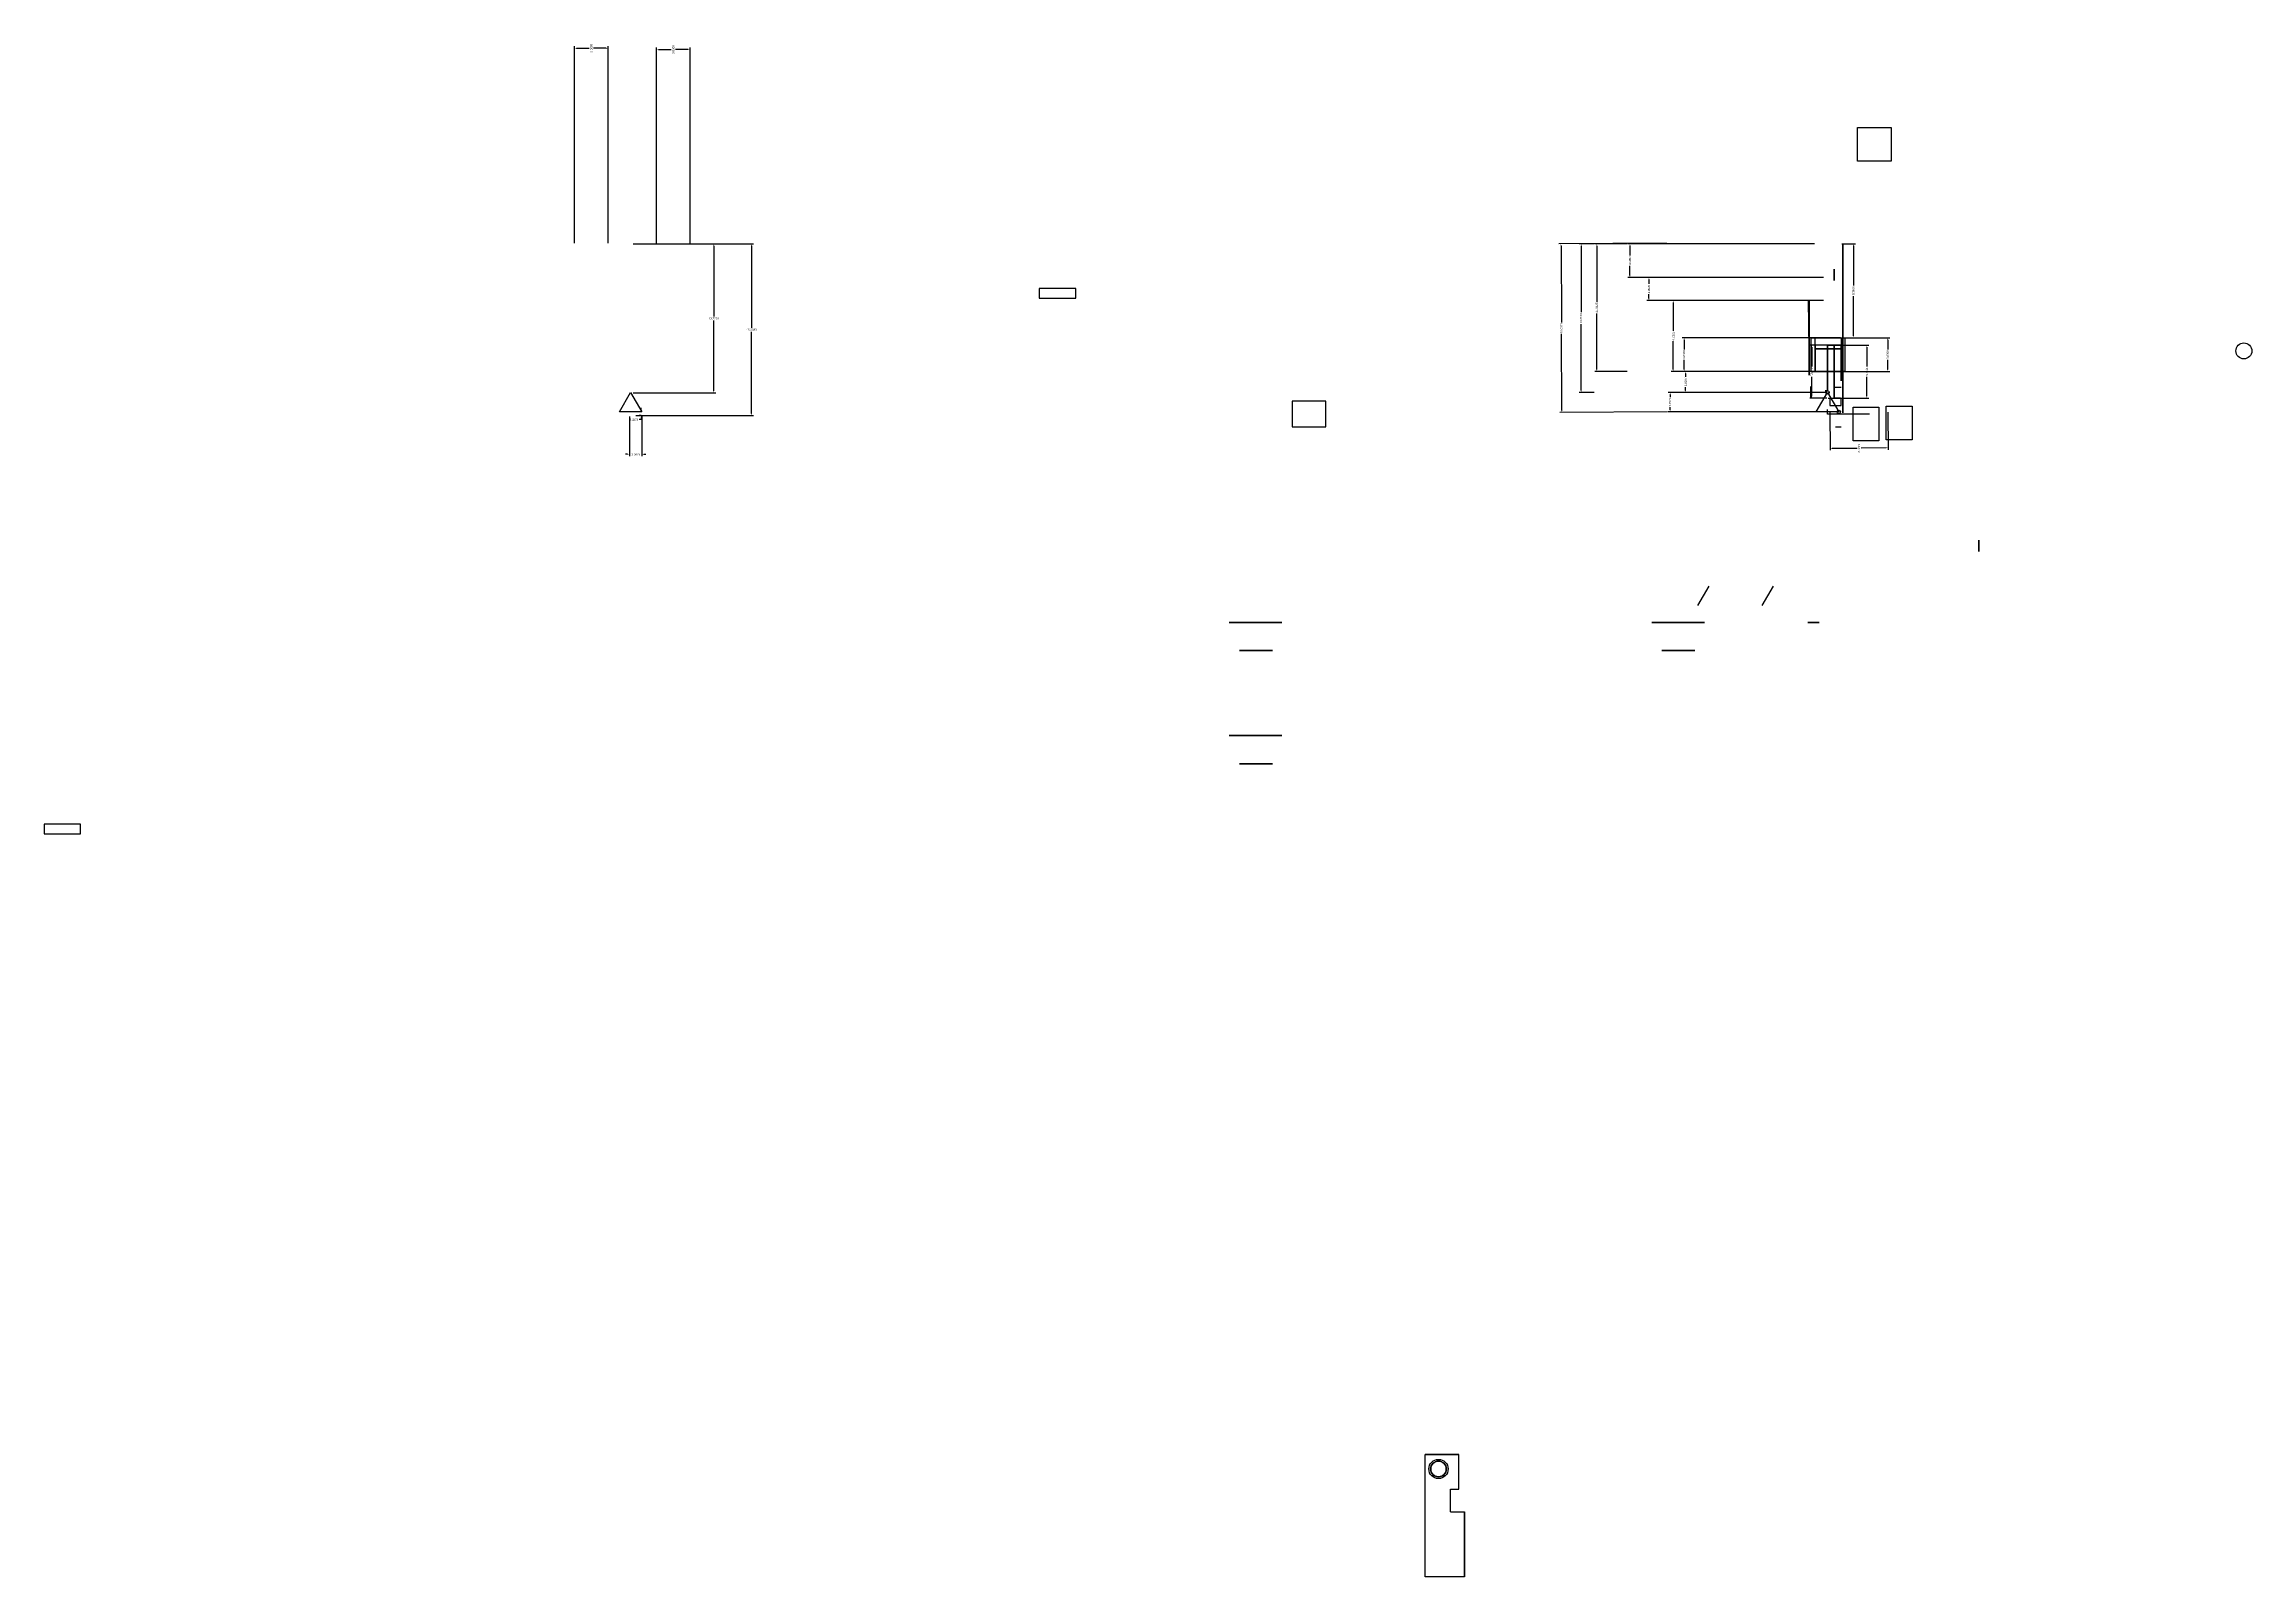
# Model space of a CAD drawing. Header units: millimetres. Extents: x 86184 to 86380, y 34852 to 34988.
import ezdxf

# ---------------------------------------------------------------- set-up
doc = ezdxf.new("R2010")
doc.units = ezdxf.units.MM
doc.header["$MEASUREMENT"] = 0
doc.styles.get("Standard").update_dxf_attribs({"font": 'Arial.ttf'})
doc.dimstyles.get("Standard").update_dxf_attribs({"dimtxt": 0.18, "dimasz": 0.18, "dimexe": 0.18, "dimexo": 0.0625, "dimgap": 0.09, "dimtad": 0, "dimtih": 1, "dimtoh": 1, "dimdec": 4, "dimzin": 0, "dimdsep": 46, "dimtxsty": 'Standard', "dimcen": 0.09, "dimadec": 0, "dimazin": 0, "dimtfac": 1, "dimtdec": 4, "dimtofl": 0, "dimtmove": 0, "dimatfit": 3, "dimfxl": 1, "dimtolj": 1, "dimtzin": 0, "dimarcsym": 0})

# ---------------------------------------------------------------- blocks, each defined once
blk = doc.blocks.new('*D4')
at = {"color": 0, "lineweight": -2, "transparency": 16777216}
for p, q in [((86342.4, 34961.63), (86340.83, 34961.63)), ((86341.01, 34961.45), (86341.01, 34959.71)), ((86341.01, 34957.07), (86341.01, 34958.81)), ((86342.35, 34956.89), (86340.83, 34956.89))]:
    blk.add_line(p, q, dxfattribs=at)
at = {"color": 0, "transparency": 16777216}
for points in [[(86341.04, 34961.45), (86340.98, 34961.45), (86341.01, 34961.63)], [(86341.04, 34957.07), (86340.98, 34957.07), (86341.01, 34956.89)]]:
    blk.add_solid(points, dxfattribs=at)
at = {"layer": 'Defpoints', "color": 0, "transparency": 16777216}
for p in [(86342.46, 34961.63, -10), (86341.01, 34956.89), (86342.41, 34956.89, 4)]:
    blk.add_point(p, dxfattribs=at)
at = {"color": 0, "transparency": 16777216, "insert": (86341.01, 34959.26), "char_height": 0.18, "attachment_point": 5, "rotation": 270}
blk.add_mtext('\\A1;4.7421', dxfattribs=at)
blk = doc.blocks.new('*D5')
at = {"color": 0, "lineweight": -2, "transparency": 16777216}
for p, q in [((86342.61, 34955.62), (86342.64, 34952.26)), ((86347.78, 34955.66), (86347.8, 34952.3)), ((86342.82, 34952.44), (86345.04, 34952.46)), ((86347.62, 34952.48), (86345.4, 34952.46))]:
    blk.add_line(p, q, dxfattribs=at)
at = {"color": 0, "transparency": 16777216}
for points in [[(86342.82, 34952.41), (86342.82, 34952.47), (86342.64, 34952.44)], [(86347.62, 34952.45), (86347.62, 34952.51), (86347.8, 34952.48)]]:
    blk.add_solid(points, dxfattribs=at)
at = {"layer": 'Defpoints', "color": 0, "transparency": 16777216}
for p in [(86342.61, 34955.68), (86347.78, 34955.72), (86347.8, 34952.48)]:
    blk.add_point(p, dxfattribs=at)
at = {"color": 0, "transparency": 16777216, "insert": (86345.22, 34952.46), "char_height": 0.18, "attachment_point": 5, "rotation": 270}
blk.add_mtext('\\A1;5.1640', dxfattribs=at)
blk = doc.blocks.new('*D6')
at = {"color": 0, "lineweight": -2, "transparency": 16777216}
for p, q in [((86343.67, 34970.65), (86344.89, 34970.65)), ((86344.71, 34970.47), (86344.71, 34966.93)), ((86344.71, 34962.47), (86344.71, 34966)), ((86343.67, 34962.29), (86344.89, 34962.29))]:
    blk.add_line(p, q, dxfattribs=at)
at = {"color": 0, "transparency": 16777216}
for points in [[(86344.68, 34970.47), (86344.74, 34970.47), (86344.71, 34970.65)], [(86344.68, 34962.47), (86344.74, 34962.47), (86344.71, 34962.29)]]:
    blk.add_solid(points, dxfattribs=at)
at = {"layer": 'Defpoints', "color": 0, "transparency": 16777216}
for p in [(86343.61, 34970.65), (86344.71, 34970.65), (86343.61, 34962.29)]:
    blk.add_point(p, dxfattribs=at)
at = {"color": 0, "transparency": 16777216, "insert": (86344.71, 34966.47), "char_height": 0.18, "attachment_point": 5, "rotation": 90}
blk.add_mtext('\\A1;8.3625', dxfattribs=at)
blk = doc.blocks.new('*D7')
at = {"color": 0, "lineweight": -2, "transparency": 16777216}
for p, q in [((86342.47, 34961.63), (86346.09, 34961.63)), ((86345.91, 34961.45), (86345.91, 34959.71)), ((86345.91, 34957.07), (86345.91, 34958.81)), ((86342.47, 34956.89), (86346.09, 34956.89))]:
    blk.add_line(p, q, dxfattribs=at)
at = {"color": 0, "transparency": 16777216}
for points in [[(86345.88, 34961.45), (86345.94, 34961.45), (86345.91, 34961.63)], [(86345.88, 34957.07), (86345.94, 34957.07), (86345.91, 34956.89)]]:
    blk.add_solid(points, dxfattribs=at)
at = {"layer": 'Defpoints', "color": 0, "transparency": 16777216}
for p in [(86342.41, 34961.63, 10), (86342.41, 34956.89, 10), (86345.91, 34956.89)]:
    blk.add_point(p, dxfattribs=at)
at = {"color": 0, "transparency": 16777216, "insert": (86345.91, 34959.26), "char_height": 0.18, "attachment_point": 5, "rotation": 90}
blk.add_mtext('\\A1;4.7421', dxfattribs=at)
blk = doc.blocks.new('*D8')
at = {"color": 0, "lineweight": -2, "transparency": 16777216}
for p, q in [((86341.02, 34962.29), (86347.95, 34962.29)), ((86347.77, 34962.11), (86347.77, 34961.25)), ((86341.02, 34959.29), (86347.95, 34959.29)), ((86347.77, 34959.47), (86347.77, 34960.32))]:
    blk.add_line(p, q, dxfattribs=at)
at = {"color": 0, "transparency": 16777216}
for points in [[(86347.74, 34962.11), (86347.8, 34962.11), (86347.77, 34962.29)], [(86347.74, 34959.47), (86347.8, 34959.47), (86347.77, 34959.29)]]:
    blk.add_solid(points, dxfattribs=at)
at = {"layer": 'Defpoints', "color": 0, "transparency": 16777216}
for p in [(86340.96, 34962.29), (86347.77, 34962.29), (86340.96, 34959.29)]:
    blk.add_point(p, dxfattribs=at)
at = {"color": 0, "transparency": 16777216, "insert": (86347.77, 34960.79), "char_height": 0.18, "attachment_point": 5, "rotation": 90}
blk.add_mtext('\\A1;3.0000', dxfattribs=at)
blk = doc.blocks.new('*D9')
at = {"color": 0, "lineweight": -2, "transparency": 16777216}
for p, q in [((86342.05, 34967.65), (86326.33, 34967.65)), ((86326.51, 34967.47), (86326.51, 34967.09)), ((86342.05, 34965.6), (86326.33, 34965.6)), ((86326.51, 34965.78), (86326.51, 34966.16))]:
    blk.add_line(p, q, dxfattribs=at)
at = {"color": 0, "transparency": 16777216}
for points in [[(86326.48, 34967.47), (86326.54, 34967.47), (86326.51, 34967.65)], [(86326.48, 34965.78), (86326.54, 34965.78), (86326.51, 34965.6)]]:
    blk.add_solid(points, dxfattribs=at)
at = {"layer": 'Defpoints', "color": 0, "transparency": 16777216}
for p in [(86342.11, 34967.65), (86326.51, 34965.6), (86342.11, 34965.6)]:
    blk.add_point(p, dxfattribs=at)
at = {"color": 0, "transparency": 16777216, "insert": (86326.51, 34966.62), "char_height": 0.18, "attachment_point": 5, "rotation": 90}
blk.add_mtext('\\A1;2.0500', dxfattribs=at)
blk = doc.blocks.new('*D10')
at = {"color": 0, "lineweight": -2, "transparency": 16777216}
for p, q in [((86341.25, 34965.6), (86328.49, 34965.6)), ((86328.67, 34965.42), (86328.67, 34962.91)), ((86328.67, 34959.47), (86328.67, 34961.98)), ((86341.25, 34959.29), (86328.49, 34959.29))]:
    blk.add_line(p, q, dxfattribs=at)
at = {"color": 0, "transparency": 16777216}
for points in [[(86328.64, 34965.42), (86328.7, 34965.42), (86328.67, 34965.6)], [(86328.64, 34959.47), (86328.7, 34959.47), (86328.67, 34959.29)]]:
    blk.add_solid(points, dxfattribs=at)
at = {"layer": 'Defpoints', "color": 0, "transparency": 16777216}
for p in [(86341.31, 34965.6, -4), (86328.67, 34959.29), (86341.31, 34959.29, -4)]:
    blk.add_point(p, dxfattribs=at)
at = {"color": 0, "transparency": 16777216, "insert": (86328.67, 34962.44), "char_height": 0.18, "attachment_point": 5, "rotation": 90}
blk.add_mtext('\\A1;6.3125', dxfattribs=at)
blk = doc.blocks.new('*D11')
at = {"color": 0, "lineweight": -2, "transparency": 16777216}
for p, q in [((86341.25, 34970.65), (86324.64, 34970.65)), ((86324.82, 34970.47), (86324.82, 34969.61)), ((86324.82, 34967.83), (86324.82, 34968.68)), ((86341.25, 34967.65), (86324.64, 34967.65))]:
    blk.add_line(p, q, dxfattribs=at)
at = {"color": 0, "transparency": 16777216}
for points in [[(86324.79, 34970.47), (86324.85, 34970.47), (86324.82, 34970.65)], [(86324.79, 34967.83), (86324.85, 34967.83), (86324.82, 34967.65)]]:
    blk.add_solid(points, dxfattribs=at)
at = {"layer": 'Defpoints', "color": 0, "transparency": 16777216}
for p in [(86341.31, 34970.65, -4), (86324.82, 34967.65), (86341.31, 34967.65, -4)]:
    blk.add_point(p, dxfattribs=at)
at = {"color": 0, "transparency": 16777216, "insert": (86324.82, 34969.15), "char_height": 0.18, "attachment_point": 5, "rotation": 90}
blk.add_mtext('\\A1;3.0000', dxfattribs=at)
blk = doc.blocks.new('*D12')
at = {"color": 0, "lineweight": -2, "transparency": 16777216}
for p, q in [((86342.35, 34959.28), (86329.59, 34959.28)), ((86329.77, 34959.1), (86329.77, 34958.8)), ((86342.35, 34957.42), (86329.59, 34957.42)), ((86329.77, 34957.6), (86329.77, 34957.89))]:
    blk.add_line(p, q, dxfattribs=at)
at = {"color": 0, "transparency": 16777216}
for points in [[(86329.74, 34959.1), (86329.8, 34959.1), (86329.77, 34959.28)], [(86329.74, 34957.6), (86329.8, 34957.6), (86329.77, 34957.42)]]:
    blk.add_solid(points, dxfattribs=at)
at = {"layer": 'Defpoints', "color": 0, "transparency": 16777216}
for p in [(86329.77, 34959.28), (86342.41, 34959.28, 13.66), (86342.41, 34957.42, 13.66)]:
    blk.add_point(p, dxfattribs=at)
at = {"color": 0, "transparency": 16777216, "insert": (86329.77, 34958.35), "char_height": 0.18, "attachment_point": 5, "rotation": 90}
blk.add_mtext('\\A1;1.8687', dxfattribs=at)
blk = doc.blocks.new('*D13')
at = {"color": 0, "lineweight": -2, "transparency": 16777216}
for p, q in [((86343.55, 34962.29), (86329.46, 34962.29)), ((86329.64, 34962.11), (86329.64, 34961.25)), ((86343.55, 34959.29), (86329.46, 34959.29)), ((86329.64, 34959.47), (86329.64, 34960.32))]:
    blk.add_line(p, q, dxfattribs=at)
at = {"color": 0, "transparency": 16777216}
for points in [[(86329.61, 34962.11), (86329.67, 34962.11), (86329.64, 34962.29)], [(86329.61, 34959.47), (86329.67, 34959.47), (86329.64, 34959.29)]]:
    blk.add_solid(points, dxfattribs=at)
at = {"layer": 'Defpoints', "color": 0, "transparency": 16777216}
for p in [(86343.61, 34962.29, -2), (86329.64, 34959.29), (86343.61, 34959.29, -2)]:
    blk.add_point(p, dxfattribs=at)
at = {"color": 0, "transparency": 16777216, "insert": (86329.64, 34960.79), "char_height": 0.18, "attachment_point": 5, "rotation": 90}
blk.add_mtext('\\A1;3.0000', dxfattribs=at)
blk = doc.blocks.new('*D14')
at = {"color": 0, "lineweight": -2, "transparency": 16777216}
for p, q in [((86342.35, 34957.42), (86328.21, 34957.42)), ((86328.39, 34957.24), (86328.39, 34956.99)), ((86342.35, 34955.68), (86328.21, 34955.68)), ((86328.39, 34955.86), (86328.39, 34956.11))]:
    blk.add_line(p, q, dxfattribs=at)
at = {"color": 0, "transparency": 16777216}
for points in [[(86328.36, 34957.24), (86328.42, 34957.24), (86328.39, 34957.42)], [(86328.36, 34955.86), (86328.42, 34955.86), (86328.39, 34955.68)]]:
    blk.add_solid(points, dxfattribs=at)
at = {"layer": 'Defpoints', "color": 0, "transparency": 16777216}
for p in [(86342.41, 34957.42, 13.66), (86328.39, 34955.68), (86342.41, 34955.68, 14)]:
    blk.add_point(p, dxfattribs=at)
at = {"color": 0, "transparency": 16777216, "insert": (86328.39, 34956.55), "char_height": 0.18, "attachment_point": 5, "rotation": 90}
blk.add_mtext('\\A1;1.7321', dxfattribs=at)
blk = doc.blocks.new('*D15')
at = {"color": 0, "lineweight": -2, "transparency": 16777216}
for p, q in [((86324.58, 34970.65), (86321.69, 34970.65)), ((86321.87, 34970.47), (86321.87, 34965.49)), ((86321.87, 34959.47), (86321.87, 34964.44)), ((86324.58, 34959.29), (86321.69, 34959.29))]:
    blk.add_line(p, q, dxfattribs=at)
at = {"color": 0, "transparency": 16777216}
for points in [[(86321.84, 34970.47), (86321.9, 34970.47), (86321.87, 34970.65)], [(86321.84, 34959.47), (86321.9, 34959.47), (86321.87, 34959.29)]]:
    blk.add_solid(points, dxfattribs=at)
at = {"layer": 'Defpoints', "color": 0, "transparency": 16777216}
for p in [(86324.64, 34970.65), (86321.87, 34959.29), (86324.64, 34959.29)]:
    blk.add_point(p, dxfattribs=at)
at = {"color": 0, "transparency": 16777216, "insert": (86321.87, 34964.97), "char_height": 0.18, "attachment_point": 5, "rotation": 90}
blk.add_mtext('\\A1;11.3625', dxfattribs=at)
blk = doc.blocks.new('*D16')
at = {"color": 0, "lineweight": -2, "transparency": 16777216}
for p, q in [((86321.63, 34970.65), (86320.29, 34970.65)), ((86320.47, 34970.47), (86320.47, 34964.55)), ((86320.47, 34957.58), (86320.47, 34963.5)), ((86321.63, 34957.4), (86320.29, 34957.4))]:
    blk.add_line(p, q, dxfattribs=at)
at = {"color": 0, "transparency": 16777216}
for points in [[(86320.44, 34970.47), (86320.5, 34970.47), (86320.47, 34970.65)], [(86320.44, 34957.58), (86320.5, 34957.58), (86320.47, 34957.4)]]:
    blk.add_solid(points, dxfattribs=at)
at = {"layer": 'Defpoints', "color": 0, "transparency": 16777216}
for p in [(86321.69, 34970.65), (86320.47, 34957.4), (86321.69, 34957.4)]:
    blk.add_point(p, dxfattribs=at)
at = {"color": 0, "transparency": 16777216, "insert": (86320.47, 34964.02), "char_height": 0.18, "attachment_point": 5, "rotation": 90}
blk.add_mtext('\\A1;13.2516', dxfattribs=at)
blk = doc.blocks.new('*D17')
at = {"color": 0, "lineweight": -2, "transparency": 16777216}
for p, q in [((86328.06, 34970.71), (86318.49, 34970.66)), ((86318.68, 34970.48), (86318.72, 34963.65)), ((86318.76, 34955.81), (86318.72, 34962.64)), ((86328.15, 34955.68), (86318.58, 34955.63))]:
    blk.add_line(p, q, dxfattribs=at)
at = {"color": 0, "transparency": 16777216}
for points in [[(86318.65, 34970.48), (86318.71, 34970.48), (86318.67, 34970.66)], [(86318.73, 34955.81), (86318.79, 34955.81), (86318.76, 34955.63)]]:
    blk.add_solid(points, dxfattribs=at)
at = {"layer": 'Defpoints', "color": 0, "transparency": 16777216}
for p in [(86318.67, 34970.66), (86328.12, 34970.71), (86328.21, 34955.68)]:
    blk.add_point(p, dxfattribs=at)
at = {"color": 0, "transparency": 16777216, "insert": (86318.72, 34963.14), "char_height": 0.18, "attachment_point": 5, "rotation": 90}
blk.add_mtext('\\A1;15.0321', dxfattribs=at)
blk = doc.blocks.new('*D48')
at = {"color": 0, "lineweight": -2, "transparency": 16777216}
for p, q in [((86238.14, 34970.71), (86238.14, 34988.14)), ((86238.32, 34987.96), (86239.46, 34987.96)), ((86240.96, 34987.96), (86239.83, 34987.96)), ((86241.14, 34970.71), (86241.14, 34988.14))]:
    blk.add_line(p, q, dxfattribs=at)
at = {"color": 0, "transparency": 16777216}
for points in [[(86238.32, 34987.93), (86238.32, 34987.99), (86238.14, 34987.96)], [(86240.96, 34987.93), (86240.96, 34987.99), (86241.14, 34987.96)]]:
    blk.add_solid(points, dxfattribs=at)
at = {"layer": 'Defpoints', "color": 0, "transparency": 16777216}
for p in [(86241.14, 34987.96), (86238.14, 34970.65, -4), (86241.14, 34970.65, -4)]:
    blk.add_point(p, dxfattribs=at)
at = {"color": 0, "transparency": 16777216, "insert": (86239.64, 34987.96), "char_height": 0.18, "attachment_point": 5, "rotation": 90}
blk.add_mtext('\\A1;3.0000', dxfattribs=at)
blk = doc.blocks.new('*D49')
at = {"color": 0, "lineweight": -2, "transparency": 16777216}
for p, q in [((86230.84, 34970.71), (86230.84, 34988.25)), ((86231.02, 34988.07), (86232.16, 34988.07)), ((86233.66, 34988.07), (86232.53, 34988.07)), ((86233.84, 34970.71), (86233.84, 34988.25))]:
    blk.add_line(p, q, dxfattribs=at)
at = {"color": 0, "transparency": 16777216}
for points in [[(86231.02, 34988.04), (86231.02, 34988.1), (86230.84, 34988.07)], [(86233.66, 34988.04), (86233.66, 34988.1), (86233.84, 34988.07)]]:
    blk.add_solid(points, dxfattribs=at)
at = {"layer": 'Defpoints', "color": 0, "transparency": 16777216}
for p in [(86230.84, 34988.07), (86230.84, 34970.65, -4), (86233.84, 34970.65, -4)]:
    blk.add_point(p, dxfattribs=at)
at = {"color": 0, "transparency": 16777216, "insert": (86232.34, 34988.07), "char_height": 0.18, "attachment_point": 5, "rotation": 90}
blk.add_mtext('\\A1;3.0000', dxfattribs=at)
blk = doc.blocks.new('*D53')
at = {"color": 0, "lineweight": -2, "transparency": 16777216}
for p, q in [((86236.06, 34970.65), (86243.42, 34970.65)), ((86243.24, 34970.47), (86243.24, 34964.19)), ((86243.24, 34957.55), (86243.24, 34963.83)), ((86236.06, 34957.37), (86243.42, 34957.37))]:
    blk.add_line(p, q, dxfattribs=at)
at = {"color": 0, "transparency": 16777216}
for points in [[(86243.21, 34970.47), (86243.27, 34970.47), (86243.24, 34970.65)], [(86243.21, 34957.55), (86243.27, 34957.55), (86243.24, 34957.37)]]:
    blk.add_solid(points, dxfattribs=at)
at = {"layer": 'Defpoints', "color": 0, "transparency": 16777216}
for p in [(86235.99, 34970.65, -4), (86235.99, 34957.37, -4), (86243.24, 34957.37)]:
    blk.add_point(p, dxfattribs=at)
at = {"color": 0, "transparency": 16777216, "insert": (86243.24, 34964.01), "char_height": 0.18, "attachment_point": 5}
blk.add_mtext('\\A1;13.2735', dxfattribs=at)
blk = doc.blocks.new('*D54')
at = {"color": 0, "lineweight": -2, "transparency": 16777216}
for p, q in [((86236.3, 34970.65), (86246.79, 34970.65)), ((86246.61, 34970.47), (86246.61, 34963.18)), ((86246.61, 34955.53), (86246.61, 34962.82)), ((86236.3, 34955.35), (86246.79, 34955.35))]:
    blk.add_line(p, q, dxfattribs=at)
at = {"color": 0, "transparency": 16777216}
for points in [[(86246.58, 34970.47), (86246.64, 34970.47), (86246.61, 34970.65)], [(86246.58, 34955.53), (86246.64, 34955.53), (86246.61, 34955.35)]]:
    blk.add_solid(points, dxfattribs=at)
at = {"layer": 'Defpoints', "color": 0, "transparency": 16777216}
for p in [(86236.24, 34970.65, 18), (86246.61, 34970.65), (86236.24, 34955.35, 18)]:
    blk.add_point(p, dxfattribs=at)
at = {"color": 0, "transparency": 16777216, "insert": (86246.61, 34963), "char_height": 0.18, "attachment_point": 5}
blk.add_mtext('\\A1;15.3093', dxfattribs=at)
blk = doc.blocks.new('*D56')
at = {"color": 0, "lineweight": -2, "transparency": 16777216}
for p, q in [((86235.75, 34955.28), (86235.75, 34951.73)), ((86236.83, 34955.28), (86236.83, 34951.73)), ((86235.57, 34951.91), (86235.39, 34951.91)), ((86237.01, 34951.91), (86237.19, 34951.91))]:
    blk.add_line(p, q, dxfattribs=at)
at = {"color": 0, "transparency": 16777216}
for points in [[(86235.57, 34951.94), (86235.57, 34951.88), (86235.75, 34951.91)], [(86237.01, 34951.94), (86237.01, 34951.88), (86236.83, 34951.91)]]:
    blk.add_solid(points, dxfattribs=at)
at = {"layer": 'Defpoints', "color": 0, "transparency": 16777216}
for p in [(86235.75, 34955.35, 14), (86236.83, 34955.35, 14), (86236.83, 34951.91)]:
    blk.add_point(p, dxfattribs=at)
at = {"color": 0, "transparency": 16777216, "insert": (86236.29, 34951.91), "char_height": 0.18, "attachment_point": 5}
blk.add_mtext('\\A1;1.0873', dxfattribs=at)
blk = doc.blocks.new('*D57')
at = {"color": 0, "lineweight": -2, "transparency": 16777216}
for p, q in [((86236.77, 34955.68), (86236.59, 34955.68)), ((86236.77, 34955.35), (86236.59, 34955.35)), ((86236.77, 34954.99), (86236.59, 34954.99)), ((86236.77, 34955.86), (86236.77, 34956.04)), ((86236.77, 34955.17), (86236.77, 34954.99))]:
    blk.add_line(p, q, dxfattribs=at)
at = {"color": 0, "transparency": 16777216}
for points in [[(86236.74, 34955.86), (86236.8, 34955.86), (86236.77, 34955.68)], [(86236.74, 34955.17), (86236.8, 34955.17), (86236.77, 34955.35)]]:
    blk.add_solid(points, dxfattribs=at)
at = {"layer": 'Defpoints', "color": 0, "transparency": 16777216}
for p in [(86236.77, 34955.35), (86236.83, 34955.68, 14), (86236.83, 34955.35, 14)]:
    blk.add_point(p, dxfattribs=at)
at = {"color": 0, "transparency": 16777216, "insert": (86236.13, 34954.99), "char_height": 0.18, "attachment_point": 5}
blk.add_mtext('\\A1;0.3373', dxfattribs=at)

msp = doc.modelspace()

# ---------------------------------------------------------------- linework, layer by layer
for p, q in [((86343.61213, 34961.29295, 29.87523), (86343.61213, 34961.29295, 15.87523)), ((86343.56484, 34956.89087, 29.87523), (86343.01213, 34956.89087, 29.87523)), ((86342.41321, 34955.49087, 25.87523), (86342.41213, 34955.89087, 25.87522)), ((86346.13937, 34955.49087, 25.87523), (86342.41321, 34955.49087, 25.87523)), ((86343.61213, 34954.3269, 25.87522), (86343.11213, 34954.3269, 25.87522)), ((86306.58135, 34851.90674, -8.47083), (86306.58135, 34862.81318, -8.47083)), ((86306.58135, 34862.81318, -12.47083), (86306.58135, 34862.81318, -8.47083)), ((86306.58135, 34851.90674, -12.47083), (86306.58135, 34862.81318, -12.47083)), ((86306.58135, 34862.81318, -8.47083), (86309.58135, 34862.81318, -8.47083)), ((86309.58135, 34862.81318, -12.47083), (86306.58135, 34862.81318, -12.47083)), ((86306.58135, 34851.90674, -8.47083), (86306.58135, 34862.81318, -8.47083)), ((86306.58135, 34862.81318, -12.47083), (86306.58135, 34862.81318, -8.47083)), ((86306.58135, 34851.90674, -12.47083), (86306.58135, 34862.81318, -12.47083)), ((86306.58135, 34862.81318, -8.47083), (86309.58135, 34862.81318, -8.47083)), ((86309.58135, 34862.81318, -12.47083), (86306.58135, 34862.81318, -12.47083)), ((86306.58135, 34851.90674, -8.47083), (86306.58135, 34862.81318, -8.47083)), ((86306.58135, 34862.81318, -12.47083), (86306.58135, 34862.81318, -8.47083)), ((86306.58135, 34851.90674, -12.47083), (86306.58135, 34862.81318, -12.47083)), ((86306.58135, 34862.81318, -8.47083), (86309.58135, 34862.81318, -8.47083)), ((86309.58135, 34862.81318, -12.47083), (86306.58135, 34862.81318, -12.47083)), ((86309.58135, 34862.81318, -8.47083), (86309.58135, 34862.81318, -12.47083)), ((86309.58135, 34859.71318, -12.47083), (86309.58135, 34862.81318, -12.47083)), ((86309.58135, 34859.71318, -8.47083), (86309.58135, 34862.81318, -8.47083)), ((86309.58135, 34862.81318, -8.47083), (86309.58135, 34862.81318, -12.47083)), ((86309.58135, 34859.71318, -12.47083), (86309.58135, 34862.81318, -12.47083)), ((86309.58135, 34859.71318, -8.47083), (86309.58135, 34862.81318, -8.47083)), ((86309.58135, 34862.81318, -8.47083), (86309.58135, 34862.81318, -12.47083)), ((86309.58135, 34859.71318, -12.47083), (86309.58135, 34862.81318, -12.47083)), ((86309.58135, 34859.71318, -8.47083), (86309.58135, 34862.81318, -8.47083)), ((86308.83135, 34859.71318, -12.47083), (86309.58135, 34859.71318, -12.47083)), ((86308.83135, 34859.71318, -8.47083), (86309.58135, 34859.71318, -8.47083)), ((86308.83135, 34859.71318, -12.47083), (86308.83135, 34859.71318, -8.47083)), ((86308.83135, 34857.71318, -12.47083), (86308.83135, 34859.71318, -12.47083)), ((86308.83135, 34857.71318, -8.47083), (86308.83135, 34859.71318, -8.47083)), ((86308.83135, 34859.71318, -12.47083), (86309.58135, 34859.71318, -12.47083)), ((86308.83135, 34859.71318, -8.47083), (86309.58135, 34859.71318, -8.47083)), ((86308.83135, 34859.71318, -12.47083), (86308.83135, 34859.71318, -8.47083)), ((86308.83135, 34857.71318, -12.47083), (86308.83135, 34859.71318, -12.47083)), ((86308.83135, 34857.71318, -8.47083), (86308.83135, 34859.71318, -8.47083)), ((86308.83135, 34859.71318, -12.47083), (86309.58135, 34859.71318, -12.47083)), ((86308.83135, 34859.71318, -8.47083), (86309.58135, 34859.71318, -8.47083)), ((86308.83135, 34859.71318, -12.47083), (86308.83135, 34859.71318, -8.47083)), ((86308.83135, 34857.71318, -12.47083), (86308.83135, 34859.71318, -12.47083)), ((86308.83135, 34857.71318, -8.47083), (86308.83135, 34859.71318, -8.47083)), ((86309.58135, 34859.71318, -12.47083), (86309.58135, 34859.71318, -8.47083)), ((86309.58135, 34859.71318, -12.47083), (86309.58135, 34859.71318, -8.47083)), ((86309.58135, 34859.71318, -12.47083), (86309.58135, 34859.71318, -8.47083)), ((86308.83135, 34857.71318, -12.47083), (86308.83135, 34857.71318, -8.47083)), ((86308.83135, 34857.71318, -12.47083), (86310.08135, 34857.71318, -12.47083)), ((86308.83135, 34857.71318, -8.47083), (86310.08135, 34857.71318, -8.47083)), ((86308.83135, 34857.71318, -12.47083), (86308.83135, 34857.71318, -8.47083)), ((86308.83135, 34857.71318, -12.47083), (86310.08135, 34857.71318, -12.47083)), ((86308.83135, 34857.71318, -8.47083), (86310.08135, 34857.71318, -8.47083)), ((86308.83135, 34857.71318, -12.47083), (86308.83135, 34857.71318, -8.47083)), ((86308.83135, 34857.71318, -12.47083), (86310.08135, 34857.71318, -12.47083)), ((86308.83135, 34857.71318, -8.47083), (86310.08135, 34857.71318, -8.47083)), ((86310.08135, 34857.71318, -8.47083), (86310.08135, 34851.90674, -8.47083)), ((86310.08135, 34851.90674, -12.47083), (86310.08135, 34857.71318, -12.47083)), ((86310.08135, 34857.71318, -12.47083), (86310.08135, 34857.71318, -8.47083)), ((86310.08135, 34857.71318, -8.47083), (86310.08135, 34851.90674, -8.47083)), ((86310.08135, 34851.90674, -12.47083), (86310.08135, 34857.71318, -12.47083)), ((86310.08135, 34857.71318, -12.47083), (86310.08135, 34857.71318, -8.47083)), ((86310.08135, 34857.71318, -8.47083), (86310.08135, 34851.90674, -8.47083)), ((86310.08135, 34851.90674, -12.47083), (86310.08135, 34857.71318, -12.47083)), ((86310.08135, 34857.71318, -12.47083), (86310.08135, 34857.71318, -8.47083)), ((86306.58135, 34851.90674, 1.52917), (86306.58135, 34851.90817, 1.52917)), ((86306.58135, 34851.90817, 1.52917), (86306.58135, 34851.90817, 1.52917)), ((86306.58135, 34851.90817, 1.52917), (86306.58135, 34851.90674, 1.52917)), ((86310.08135, 34851.90674, -8.47083), (86306.58135, 34851.90674, -8.47083)), ((86306.58135, 34851.90674, -12.47083), (86306.58135, 34851.90674, -8.47083)), ((86310.08135, 34851.90674, -12.47083), (86306.58135, 34851.90674, -12.47083)), ((86310.08135, 34851.90674, -8.47083), (86306.58135, 34851.90674, -8.47083)), ((86306.58135, 34851.90674, -12.47083), (86306.58135, 34851.90674, -8.47083)), ((86310.08135, 34851.90674, -12.47083), (86306.58135, 34851.90674, -12.47083)), ((86310.08135, 34851.90674, -8.47083), (86306.58135, 34851.90674, -8.47083)), ((86306.58135, 34851.90674, -12.47083), (86306.58135, 34851.90674, -8.47083)), ((86310.08135, 34851.90674, -12.47083), (86306.58135, 34851.90674, -12.47083)), ((86306.58135, 34851.90674, 1.52917), (86306.58135, 34851.90674, 1.52917)), ((86310.08135, 34851.90817, 1.52917), (86310.08135, 34851.90674, 1.52917)), ((86310.08135, 34851.90674, 1.52917), (86310.08135, 34851.90817, 1.52917)), ((86310.08135, 34851.90817, 1.52917), (86310.08135, 34851.90674, 1.52917)), ((86310.08135, 34851.90674, 1.52917), (86310.08135, 34851.90817, 1.52917)), ((86310.08135, 34851.90817, 1.52917), (86310.08135, 34851.90674, 1.52917)), ((86310.08135, 34851.90674, 1.52917), (86310.08135, 34851.90817, 1.52917)), ((86310.08135, 34851.90674, -8.47083), (86310.08135, 34851.90674, -12.47083)), ((86310.08135, 34851.90674, 1.52917), (86310.08135, 34851.90674, 1.52917)), ((86310.08135, 34851.90674, -8.47083), (86310.08135, 34851.90674, -12.47083)), ((86310.08135, 34851.90674, 1.52917), (86310.08135, 34851.90674, 1.52917)), ((86310.08135, 34851.90674, -8.47083), (86310.08135, 34851.90674, -12.47083)), ((86310.08135, 34851.90674, 1.52917), (86310.08135, 34851.90674, 1.52917))]:
    msp.add_line(p, q)
at = {"extrusion": (0, 1, 0)}
msp.add_line((86343.61213, 34961.29295, 29.87523), (86343.61213, 34961.29295, 15.87523), dxfattribs=at)
at = {"extrusion": (0, -6.13964e-09, 1)}
for p, q in [((86234.83467, 34955.683, 29.87523), (86235.83467, 34957.41505, 29.87523)), ((86235.83467, 34957.41505, 29.87523), (86236.83467, 34955.683, 29.87523)), ((86341.41213, 34955.683, 29.87523), (86342.41213, 34957.41505, 29.87523)), ((86342.41213, 34957.41505, 29.87523), (86343.41213, 34955.683, 29.87523)), ((86236.83467, 34955.683, 29.87523), (86234.83467, 34955.683, 29.87523)), ((86343.41213, 34955.683, 29.87523), (86341.41213, 34955.683, 29.87523)), ((86330.86769, 34938.42991, 27.52026), (86331.86769, 34940.16196, 27.52026)), ((86336.58598, 34938.42991, 27.52026), (86337.58598, 34940.16196, 27.52026))]:
    msp.add_line(p, q, dxfattribs=at)
for points, elevation in [([(86345.07785, 34978.01639), (86345.07785, 34981.01639), (86348.07785, 34981.01639), (86348.07785, 34978.01639)], 15.87523), ([(86272.21988, 34966.6671), (86272.21988, 34965.81686), (86275.47059, 34965.81686), (86275.47059, 34966.6671)], 14.8869), ([(86340.96213, 34959.28546), (86340.96213, 34962.28546), (86343.96213, 34962.28546), (86343.96213, 34959.28546)], 15.87523), ([(86341.31213, 34962.28546), (86343.61213, 34962.28546), (86343.61213, 34959.28546), (86341.31213, 34959.28546)], 13.87523), ([(86343.61213, 34959.28546), (86343.61213, 34961.63295), (86341.31213, 34961.63295), (86341.31213, 34959.28546)], 13.87523), ([(86294.75065, 34956.6457), (86294.75065, 34954.3457), (86297.75065, 34954.3457), (86297.75065, 34956.6457)], 14.86998), ([(86342.61213, 34956.883), (86342.61213, 34956.25861), (86343.61213, 34956.25861), (86343.61213, 34956.883)], 29.87523), ([(86344.68286, 34956.10419), (86346.98286, 34956.10419), (86346.98286, 34953.10419), (86344.68286, 34953.10419)], 15.87523), ([(86347.64372, 34956.18697), (86349.94372, 34956.18697), (86349.94372, 34953.18697), (86347.64372, 34953.18697)], 15.87523), ([(86183.61779, 34918.95548), (86183.61779, 34918.10524), (86186.8685, 34918.10524), (86186.8685, 34918.95548)], -57.0625)]:
    msp.add_lwpolyline(points, close=True, dxfattribs=dict(elevation=elevation))
at = {"extrusion": (1, 0, 0), "elevation": 86343.76213}
msp.add_lwpolyline([(34970.64796, 15.87523), (34961.29295, 15.87523), (34961.29295, 29.87523), (34955.59087, 29.87523), (34955.59087, 25.87522), (34958.94546, 25.87522), (34958.94546, 11.87523), (34970.64796, 11.87523)], dxfattribs=at)
at = {"extrusion": (1, 6.35888e-23, 0)}
for points, elevation in [([(34967.38817, 27.28243), (34967.38817, 31.28244), (34968.38817, 31.28244), (34968.38817, 27.28243)], 86343.01213), ([(34957.56505, 29.87523), (34961.63295, 29.87523), (34961.63295, 25.87522), (34957.56505, 25.87522)], 86342.41213), ([(34956.89087, 25.87522), (34956.89087, 29.87523), (34961.63295, 29.87523), (34961.63295, 25.87522)], 86343.01213), ([(34959.26191, 25.87522), (34959.26191, 29.87523), (34961.63295, 29.87523), (34961.63295, 25.87522)], 86343.01213), ([(34960.99537, 28.61135), (34959.72037, 29.34747), (34958.44537, 28.61135), (34958.44537, 27.13911), (34959.72037, 26.40299), (34960.99537, 27.13911)], 86343.61213), ([(34956.89087, 25.87522), (34956.89087, 29.87523), (34957.89087, 29.87523), (34957.89087, 25.87522)], 86343.01213)]:
    msp.add_lwpolyline(points, close=True, dxfattribs=dict(at, elevation=elevation))
at = {"extrusion": (-1, 1.22465e-16, 0), "elevation": -86340.91213}
msp.add_lwpolyline([(-34956.89087, 29.87522), (-34957.94145, 29.87522), (-34957.94145, 25.87523), (-34956.89087, 25.87523)], close=True, dxfattribs=at)
at = {"extrusion": (-1, 0, 0), "elevation": -86340.91213}
msp.add_lwpolyline([(-34956.89087, 25.87523), (-34956.89087, 29.87522), (-34957.94145, 29.87522), (-34957.94145, 25.87523)], close=True, dxfattribs=at)
at = {"extrusion": (0, -1, 0), "elevation": -34957.56505}
msp.add_lwpolyline([(86342.41213, 29.87523), (86342.21213, 29.87523), (86342.21213, 25.87522), (86342.41213, 25.87522)], close=True, dxfattribs=at)
at = {"elevation": 29.87523}
msp.add_lwpolyline([(86343.01213, 34956.89087), (86343.01213, 34957.89087), (86343.61213, 34957.89087)], dxfattribs=at)
at = {"extrusion": (0, 1, 6.14e-09)}
for points, elevation in [([(-86293.83379, 7.63034), (-86289.13763, 7.63034), (-86289.13763, 11.63034), (-86293.83379, 11.63034)], 34936.92991), ([(-86331.45845, 7.63034), (-86326.76229, 7.63034), (-86326.76229, 11.63034), (-86331.45845, 11.63034)], 34936.92991), ([(-86292.24713, 10.90534), (-86292.98325, 9.63034), (-86292.24713, 8.35534), (-86290.77488, 8.35534), (-86290.03876, 9.63034), (-86290.77488, 10.90534)], 34934.42991), ([(-86329.87178, 10.90534), (-86330.60791, 9.63034), (-86329.87178, 8.35534), (-86328.39954, 8.35534), (-86327.66342, 9.63034), (-86328.39954, 10.90534)], 34934.42991), ([(-86293.83379, 7.63034), (-86289.13763, 7.63034), (-86289.13763, 11.63034), (-86293.83379, 11.63034)], 34926.84556), ([(-86292.24713, 10.90534), (-86292.98325, 9.63034), (-86292.24713, 8.35534), (-86290.77488, 8.35534), (-86290.03876, 9.63034), (-86290.77488, 10.90534)], 34924.34556)]:
    msp.add_lwpolyline(points, close=True, dxfattribs=dict(at, elevation=elevation))
for points in [[(86340.76213, 34961.29295, 25.87522), (86340.76213, 34961.29295, 15.87523), (86340.72588, 34965.64796, 15.87523), (86340.76213, 34965.64796, 11.87523), (86340.76213, 34958.94546, 11.87523), (86340.76213, 34958.94546, 25.87522)], [(86343.61213, 34961.29295, 29.87523), (86342.41213, 34961.29295, 29.87523), (86342.41213, 34961.29295, 25.87522), (86341.31213, 34961.29295, 25.87522), (86341.31213, 34961.29295, 15.87523), (86341.31213, 34961.29295, 25.87522), (86342.41213, 34961.29295, 25.87522), (86342.41213, 34961.29295, 29.87523)], [(86341.31213, 34961.29295, 15.87523), (86343.61213, 34961.29295, 15.87523)]]:
    msp.add_polyline3d(points, close=True)
for centre, radius in [((86379.47842, 34961.10976, 15.87523), 0.71175), ((86342.41213, 34957.41505, 29.53546), 0.15), ((86343.41213, 34955.683, 29.87523), 0.15), ((86307.76973, 34861.51821, -12.36134), 0.858), ((86307.76973, 34861.51821, -12.33006), 0.858), ((86307.76973, 34861.51821, -12.11109), 0.858), ((86307.76973, 34861.51821, -12.07981), 0.858), ((86307.76973, 34861.51821, -11.86084), 0.858), ((86307.76973, 34861.51821, -11.82956), 0.858), ((86307.76973, 34861.51821, -11.61059), 0.858), ((86307.76973, 34861.51821, -11.57931), 0.858), ((86307.76973, 34861.51821, -11.36034), 0.858), ((86307.76973, 34861.51821, -11.32906), 0.858), ((86307.76973, 34861.51821, -11.11009), 0.858), ((86307.76973, 34861.51821, -11.07881), 0.858), ((86307.76973, 34861.51821, -10.85984), 0.858), ((86307.76973, 34861.51821, -10.82856), 0.858), ((86307.76973, 34861.51821, -10.60959), 0.858), ((86307.76973, 34861.51821, -10.57831), 0.858), ((86307.76973, 34861.51821, -10.35934), 0.858), ((86307.76973, 34861.51821, -10.32806), 0.858), ((86307.76973, 34861.51821, -10.10909), 0.858), ((86307.76973, 34861.51821, -10.07781), 0.858), ((86307.76973, 34861.51821, -9.85884), 0.858), ((86307.76973, 34861.51821, -9.82756), 0.858), ((86307.76973, 34861.51821, -9.60859), 0.858), ((86307.76973, 34861.51821, -9.57731), 0.858), ((86307.76973, 34861.51821, -9.35834), 0.858), ((86307.76973, 34861.51821, -9.32706), 0.858), ((86307.76973, 34861.51821, -9.10809), 0.858), ((86307.76973, 34861.51821, -9.07681), 0.858), ((86307.76973, 34861.51821, -8.85784), 0.858), ((86307.76973, 34861.51821, -8.82656), 0.858), ((86307.76973, 34861.51821, -8.60759), 0.858), ((86307.76973, 34861.51821, -8.57631), 0.858), ((86307.76973, 34861.51821, -12.36134), 0.858), ((86307.76973, 34861.51821, -12.33006), 0.858), ((86307.76973, 34861.51821, -12.11109), 0.858), ((86307.76973, 34861.51821, -12.07981), 0.858), ((86307.76973, 34861.51821, -11.86084), 0.858), ((86307.76973, 34861.51821, -11.82956), 0.858), ((86307.76973, 34861.51821, -11.61059), 0.858), ((86307.76973, 34861.51821, -11.57931), 0.858), ((86307.76973, 34861.51821, -11.36034), 0.858), ((86307.76973, 34861.51821, -11.32906), 0.858), ((86307.76973, 34861.51821, -11.11009), 0.858), ((86307.76973, 34861.51821, -11.07881), 0.858), ((86307.76973, 34861.51821, -10.85984), 0.858), ((86307.76973, 34861.51821, -10.82856), 0.858), ((86307.76973, 34861.51821, -10.60959), 0.858), ((86307.76973, 34861.51821, -10.57831), 0.858), ((86307.76973, 34861.51821, -10.35934), 0.858), ((86307.76973, 34861.51821, -10.32806), 0.858), ((86307.76973, 34861.51821, -10.10909), 0.858), ((86307.76973, 34861.51821, -10.07781), 0.858), ((86307.76973, 34861.51821, -9.85884), 0.858), ((86307.76973, 34861.51821, -9.82756), 0.858), ((86307.76973, 34861.51821, -9.60859), 0.858), ((86307.76973, 34861.51821, -9.57731), 0.858), ((86307.76973, 34861.51821, -9.35834), 0.858), ((86307.76973, 34861.51821, -9.32706), 0.858), ((86307.76973, 34861.51821, -9.10809), 0.858), ((86307.76973, 34861.51821, -9.07681), 0.858), ((86307.76973, 34861.51821, -8.85784), 0.858), ((86307.76973, 34861.51821, -8.82656), 0.858), ((86307.76973, 34861.51821, -8.60759), 0.858), ((86307.76973, 34861.51821, -8.57631), 0.858), ((86307.76973, 34861.51821, -12.36134), 0.858), ((86307.76973, 34861.51821, -12.33006), 0.858), ((86307.76973, 34861.51821, -12.11109), 0.858), ((86307.76973, 34861.51821, -12.07981), 0.858), ((86307.76973, 34861.51821, -11.86084), 0.858), ((86307.76973, 34861.51821, -11.82956), 0.858), ((86307.76973, 34861.51821, -11.61059), 0.858), ((86307.76973, 34861.51821, -11.57931), 0.858), ((86307.76973, 34861.51821, -11.36034), 0.858), ((86307.76973, 34861.51821, -11.32906), 0.858), ((86307.76973, 34861.51821, -11.11009), 0.858), ((86307.76973, 34861.51821, -11.07881), 0.858), ((86307.76973, 34861.51821, -10.85984), 0.858), ((86307.76973, 34861.51821, -10.82856), 0.858), ((86307.76973, 34861.51821, -10.60959), 0.858), ((86307.76973, 34861.51821, -10.57831), 0.858), ((86307.76973, 34861.51821, -10.35934), 0.858), ((86307.76973, 34861.51821, -10.32806), 0.858), ((86307.76973, 34861.51821, -10.10909), 0.858), ((86307.76973, 34861.51821, -10.07781), 0.858), ((86307.76973, 34861.51821, -9.85884), 0.858), ((86307.76973, 34861.51821, -9.82756), 0.858), ((86307.76973, 34861.51821, -9.60859), 0.858), ((86307.76973, 34861.51821, -9.57731), 0.858), ((86307.76973, 34861.51821, -9.35834), 0.858), ((86307.76973, 34861.51821, -9.32706), 0.858), ((86307.76973, 34861.51821, -9.10809), 0.858), ((86307.76973, 34861.51821, -9.07681), 0.858), ((86307.76973, 34861.51821, -8.85784), 0.858), ((86307.76973, 34861.51821, -8.82656), 0.858), ((86307.76973, 34861.51821, -8.60759), 0.858), ((86307.76973, 34861.51821, -8.57631), 0.858), ((86307.76973, 34861.51821, -12.44736), 0.709), ((86307.76973, 34861.51821, -12.24404), 0.709), ((86307.76973, 34861.51821, -12.19711), 0.709), ((86307.76973, 34861.51821, -11.99379), 0.709), ((86307.76973, 34861.51821, -11.94686), 0.709), ((86307.76973, 34861.51821, -11.74354), 0.709), ((86307.76973, 34861.51821, -11.69661), 0.709), ((86307.76973, 34861.51821, -11.49329), 0.709), ((86307.76973, 34861.51821, -11.44636), 0.709), ((86307.76973, 34861.51821, -11.24304), 0.709), ((86307.76973, 34861.51821, -11.19611), 0.709), ((86307.76973, 34861.51821, -10.99279), 0.709), ((86307.76973, 34861.51821, -10.94586), 0.709), ((86307.76973, 34861.51821, -10.74254), 0.709), ((86307.76973, 34861.51821, -10.69561), 0.709), ((86307.76973, 34861.51821, -10.49229), 0.709), ((86307.76973, 34861.51821, -10.44536), 0.709), ((86307.76973, 34861.51821, -10.24204), 0.709), ((86307.76973, 34861.51821, -10.19511), 0.709), ((86307.76973, 34861.51821, -9.99179), 0.709), ((86307.76973, 34861.51821, -9.94486), 0.709), ((86307.76973, 34861.51821, -9.74154), 0.709), ((86307.76973, 34861.51821, -9.69461), 0.709), ((86307.76973, 34861.51821, -9.49129), 0.709), ((86307.76973, 34861.51821, -9.44436), 0.709), ((86307.76973, 34861.51821, -9.24104), 0.709), ((86307.76973, 34861.51821, -9.19411), 0.709), ((86307.76973, 34861.51821, -8.99079), 0.709), ((86307.76973, 34861.51821, -8.94386), 0.709), ((86307.76973, 34861.51821, -8.74054), 0.709), ((86307.76973, 34861.51821, -8.69361), 0.709), ((86307.76973, 34861.51821, -8.49029), 0.709), ((86307.76973, 34861.51821, -12.44736), 0.709), ((86307.76973, 34861.51821, -12.24404), 0.709), ((86307.76973, 34861.51821, -12.19711), 0.709), ((86307.76973, 34861.51821, -11.99379), 0.709), ((86307.76973, 34861.51821, -11.94686), 0.709), ((86307.76973, 34861.51821, -11.74354), 0.709), ((86307.76973, 34861.51821, -11.69661), 0.709), ((86307.76973, 34861.51821, -11.49329), 0.709), ((86307.76973, 34861.51821, -11.44636), 0.709), ((86307.76973, 34861.51821, -11.24304), 0.709), ((86307.76973, 34861.51821, -11.19611), 0.709), ((86307.76973, 34861.51821, -10.99279), 0.709), ((86307.76973, 34861.51821, -10.94586), 0.709), ((86307.76973, 34861.51821, -10.74254), 0.709), ((86307.76973, 34861.51821, -10.69561), 0.709), ((86307.76973, 34861.51821, -10.49229), 0.709), ((86307.76973, 34861.51821, -10.44536), 0.709), ((86307.76973, 34861.51821, -10.24204), 0.709), ((86307.76973, 34861.51821, -10.19511), 0.709), ((86307.76973, 34861.51821, -9.99179), 0.709), ((86307.76973, 34861.51821, -9.94486), 0.709), ((86307.76973, 34861.51821, -9.74154), 0.709), ((86307.76973, 34861.51821, -9.69461), 0.709), ((86307.76973, 34861.51821, -9.49129), 0.709), ((86307.76973, 34861.51821, -9.44436), 0.709), ((86307.76973, 34861.51821, -9.24104), 0.709), ((86307.76973, 34861.51821, -9.19411), 0.709), ((86307.76973, 34861.51821, -8.99079), 0.709), ((86307.76973, 34861.51821, -8.94386), 0.709), ((86307.76973, 34861.51821, -8.74054), 0.709), ((86307.76973, 34861.51821, -8.69361), 0.709), ((86307.76973, 34861.51821, -8.49029), 0.709), ((86307.76973, 34861.51821, -12.44736), 0.709), ((86307.76973, 34861.51821, -12.24404), 0.709), ((86307.76973, 34861.51821, -12.19711), 0.709), ((86307.76973, 34861.51821, -11.99379), 0.709), ((86307.76973, 34861.51821, -11.94686), 0.709), ((86307.76973, 34861.51821, -11.74354), 0.709), ((86307.76973, 34861.51821, -11.69661), 0.709), ((86307.76973, 34861.51821, -11.49329), 0.709), ((86307.76973, 34861.51821, -11.44636), 0.709), ((86307.76973, 34861.51821, -11.24304), 0.709), ((86307.76973, 34861.51821, -11.19611), 0.709), ((86307.76973, 34861.51821, -10.99279), 0.709), ((86307.76973, 34861.51821, -10.94586), 0.709), ((86307.76973, 34861.51821, -10.74254), 0.709), ((86307.76973, 34861.51821, -10.69561), 0.709), ((86307.76973, 34861.51821, -10.49229), 0.709), ((86307.76973, 34861.51821, -10.44536), 0.709), ((86307.76973, 34861.51821, -10.24204), 0.709), ((86307.76973, 34861.51821, -10.19511), 0.709), ((86307.76973, 34861.51821, -9.99179), 0.709), ((86307.76973, 34861.51821, -9.94486), 0.709), ((86307.76973, 34861.51821, -9.74154), 0.709), ((86307.76973, 34861.51821, -9.69461), 0.709), ((86307.76973, 34861.51821, -9.49129), 0.709), ((86307.76973, 34861.51821, -9.44436), 0.709), ((86307.76973, 34861.51821, -9.24104), 0.709), ((86307.76973, 34861.51821, -9.19411), 0.709), ((86307.76973, 34861.51821, -8.99079), 0.709), ((86307.76973, 34861.51821, -8.94386), 0.709), ((86307.76973, 34861.51821, -8.74054), 0.709), ((86307.76973, 34861.51821, -8.69361), 0.709), ((86307.76973, 34861.51821, -8.49029), 0.709), ((86307.76973, 34861.51821, -12.47083), 0.69546), ((86307.76973, 34861.51821, -12.47083), 0.69546), ((86307.76973, 34861.51821, -12.47083), 0.69546)]:
    msp.add_circle(centre, radius)
at = {"extrusion": (1, 1.63133e-53, 9.26796e-24)}
msp.add_circle((34943.74457, 27.87523, 86355.88047), 0.5, dxfattribs=at)
at = {"extrusion": (1.76758e-16, -1, -4.93038e-32)}
msp.add_circle((86341.15935, 25.52026, -34936.92991), 0.5, dxfattribs=at)
at = {"extrusion": (-7.48062e-12, 1.70585e-11, -1)}
msp.add_circle((-86307.76973, 34861.51821, 8.47083), 0.69575, dxfattribs=at)
msp.add_circle((-86307.76973, 34861.51821, 8.47083), 0.69575, dxfattribs=at)
msp.add_circle((-86307.76973, 34861.51821, 8.47083), 0.69575, dxfattribs=at)

# ---------------------------------------------------------------- dimensions: what is measured, and where the dimension line sits
for base, p1, p2, angle, picture, middle in [((86230.84349, 34988.06587, 15.87523), (86233.84349, 34970.64796, 11.87523), (86230.84349, 34970.64796, 11.87523), 180, '*D49', (86232.34349, 34988.06587, 15.87523)), ((86241.14349, 34987.95975, 15.87523), (86238.14349, 34970.64796, 11.87523), (86241.14349, 34970.64796, 11.87523), 180, '*D48', (86239.64349, 34987.95975, 15.87523)), ((86243.237003, 34957.374414, 15.87523), (86235.993494, 34970.647961, 11.87523), (86235.993494, 34957.374414, 11.87523), 90, '*D53', (86243.237003, 34964.011188, 15.87523)), ((86246.61033, 34970.65497, 15.87523), (86236.23965, 34955.3457, 33.87523), (86236.23965, 34970.65497, 33.87523), 90, '*D54', (86246.61033, 34963.00033, 15.87523)), ((86320.46801, 34957.39639, 15.87523), (86321.69101, 34970.64796, 15.87523), (86321.69101, 34957.39639, 15.87523), 90, '*D16', (86320.46801, 34964.02218, 15.87523)), ((86321.87101, 34959.28546, 15.87523), (86324.64201, 34970.64796, 15.87523), (86324.64201, 34959.28546, 15.87523), 90, '*D15', (86321.87101, 34964.96671, 15.87523)), ((86324.82201, 34967.64796, 15.87523), (86341.31213, 34970.64796, 11.87523), (86341.31213, 34967.64796, 11.87523), 90, '*D11', (86324.82201, 34969.14796, 15.87523)), ((86344.70616, 34970.64796, 15.87523), (86343.61213, 34962.28546, 15.87523), (86343.61213, 34970.64796, 15.87523), 90, '*D6', (86344.70616, 34966.46671, 15.87523)), ((86326.51269, 34965.59796, 15.87523), (86342.11213, 34967.64796, 15.87523), (86342.11213, 34965.59796, 15.87523), 90, '*D9', (86326.51269, 34966.62296, 15.87523)), ((86328.6723, 34959.28546, 15.87523), (86341.31213, 34965.59796, 11.87523), (86341.31213, 34959.28546, 11.87523), 90, '*D10', (86328.6723, 34962.44171, 15.87523)), ((86329.64464, 34959.28546, 15.87523), (86343.61213, 34962.28546, 13.87523), (86343.61213, 34959.28546, 13.87523), 90, '*D13', (86329.64464, 34960.78546, 15.87523)), ((86341.00727, 34956.89087, 25.87523), (86342.46213, 34961.63295, 15.87523), (86342.41213, 34956.89087, 29.87523), 270, '*D4', (86341.00727, 34959.26191, 25.87523)), ((86347.76937, 34962.28546, 15.87523), (86340.96213, 34959.28546, 15.87523), (86340.96213, 34962.28546, 15.87523), 90, '*D8', (86347.76937, 34960.78546, 15.87523)), ((86345.90884, 34956.89087, 15.87523), (86342.41213, 34961.63295, 25.87522), (86342.41213, 34956.89087, 25.87522), 90, '*D7', (86345.90884, 34959.26191, 15.87523)), ((86329.76637, 34959.28373, 15.87523), (86342.41213, 34957.41505, 29.53546), (86342.41213, 34959.28373, 29.53546), 90, '*D12', (86329.76637, 34958.34939, 15.87523)), ((86328.393563, 34955.683004, 15.87523), (86342.412133, 34957.415055, 29.53546), (86342.412133, 34955.683004, 29.87523), 90, '*D14', (86328.393563, 34956.549029, 15.87523)), ((86236.77042, 34955.3457, 15.87523), (86236.83467, 34955.683, 29.87523), (86236.83467, 34955.3457, 29.87523), 90, '*D57', (86236.12679, 34954.9857, 15.87523))]:
    dim = msp.add_linear_dim(base=base, p1=p1, p2=p2, angle=angle, dimstyle='Standard')
    dim.commit()
    dim.dimension.update_dxf_attribs({"geometry": picture, "text_midpoint": middle})
for p1, p2, distance, picture, middle in [((86328.21356, 34955.683, 15.87523), (86328.12471, 34970.7148, 15.87523), 9.44992, '*D17', (86318.71938, 34963.14304, 15.87523)), ((86342.61213, 34955.683, 25.87523), (86347.77601, 34955.72171, 25.87523), -3.23971, '*D5', (86345.21835, 34952.46273, 25.87523))]:
    dim = msp.add_aligned_dim(p1=p1, p2=p2, distance=distance, dimstyle='Standard')
    dim.commit()
    dim.dimension.update_dxf_attribs({"geometry": picture, "text_midpoint": middle})
dim = msp.add_linear_dim(base=(86236.83467, 34951.9118, 15.87523), p1=(86235.74734, 34955.34521, 29.87523), p2=(86236.83467, 34955.34521, 29.87523), dimstyle='Standard')
dim.commit()
dim.dimension.update_dxf_attribs({"geometry": '*D56', "text_midpoint": (86236.291, 34951.9118, 15.87523)})

doc.saveas('drawing.dxf')
